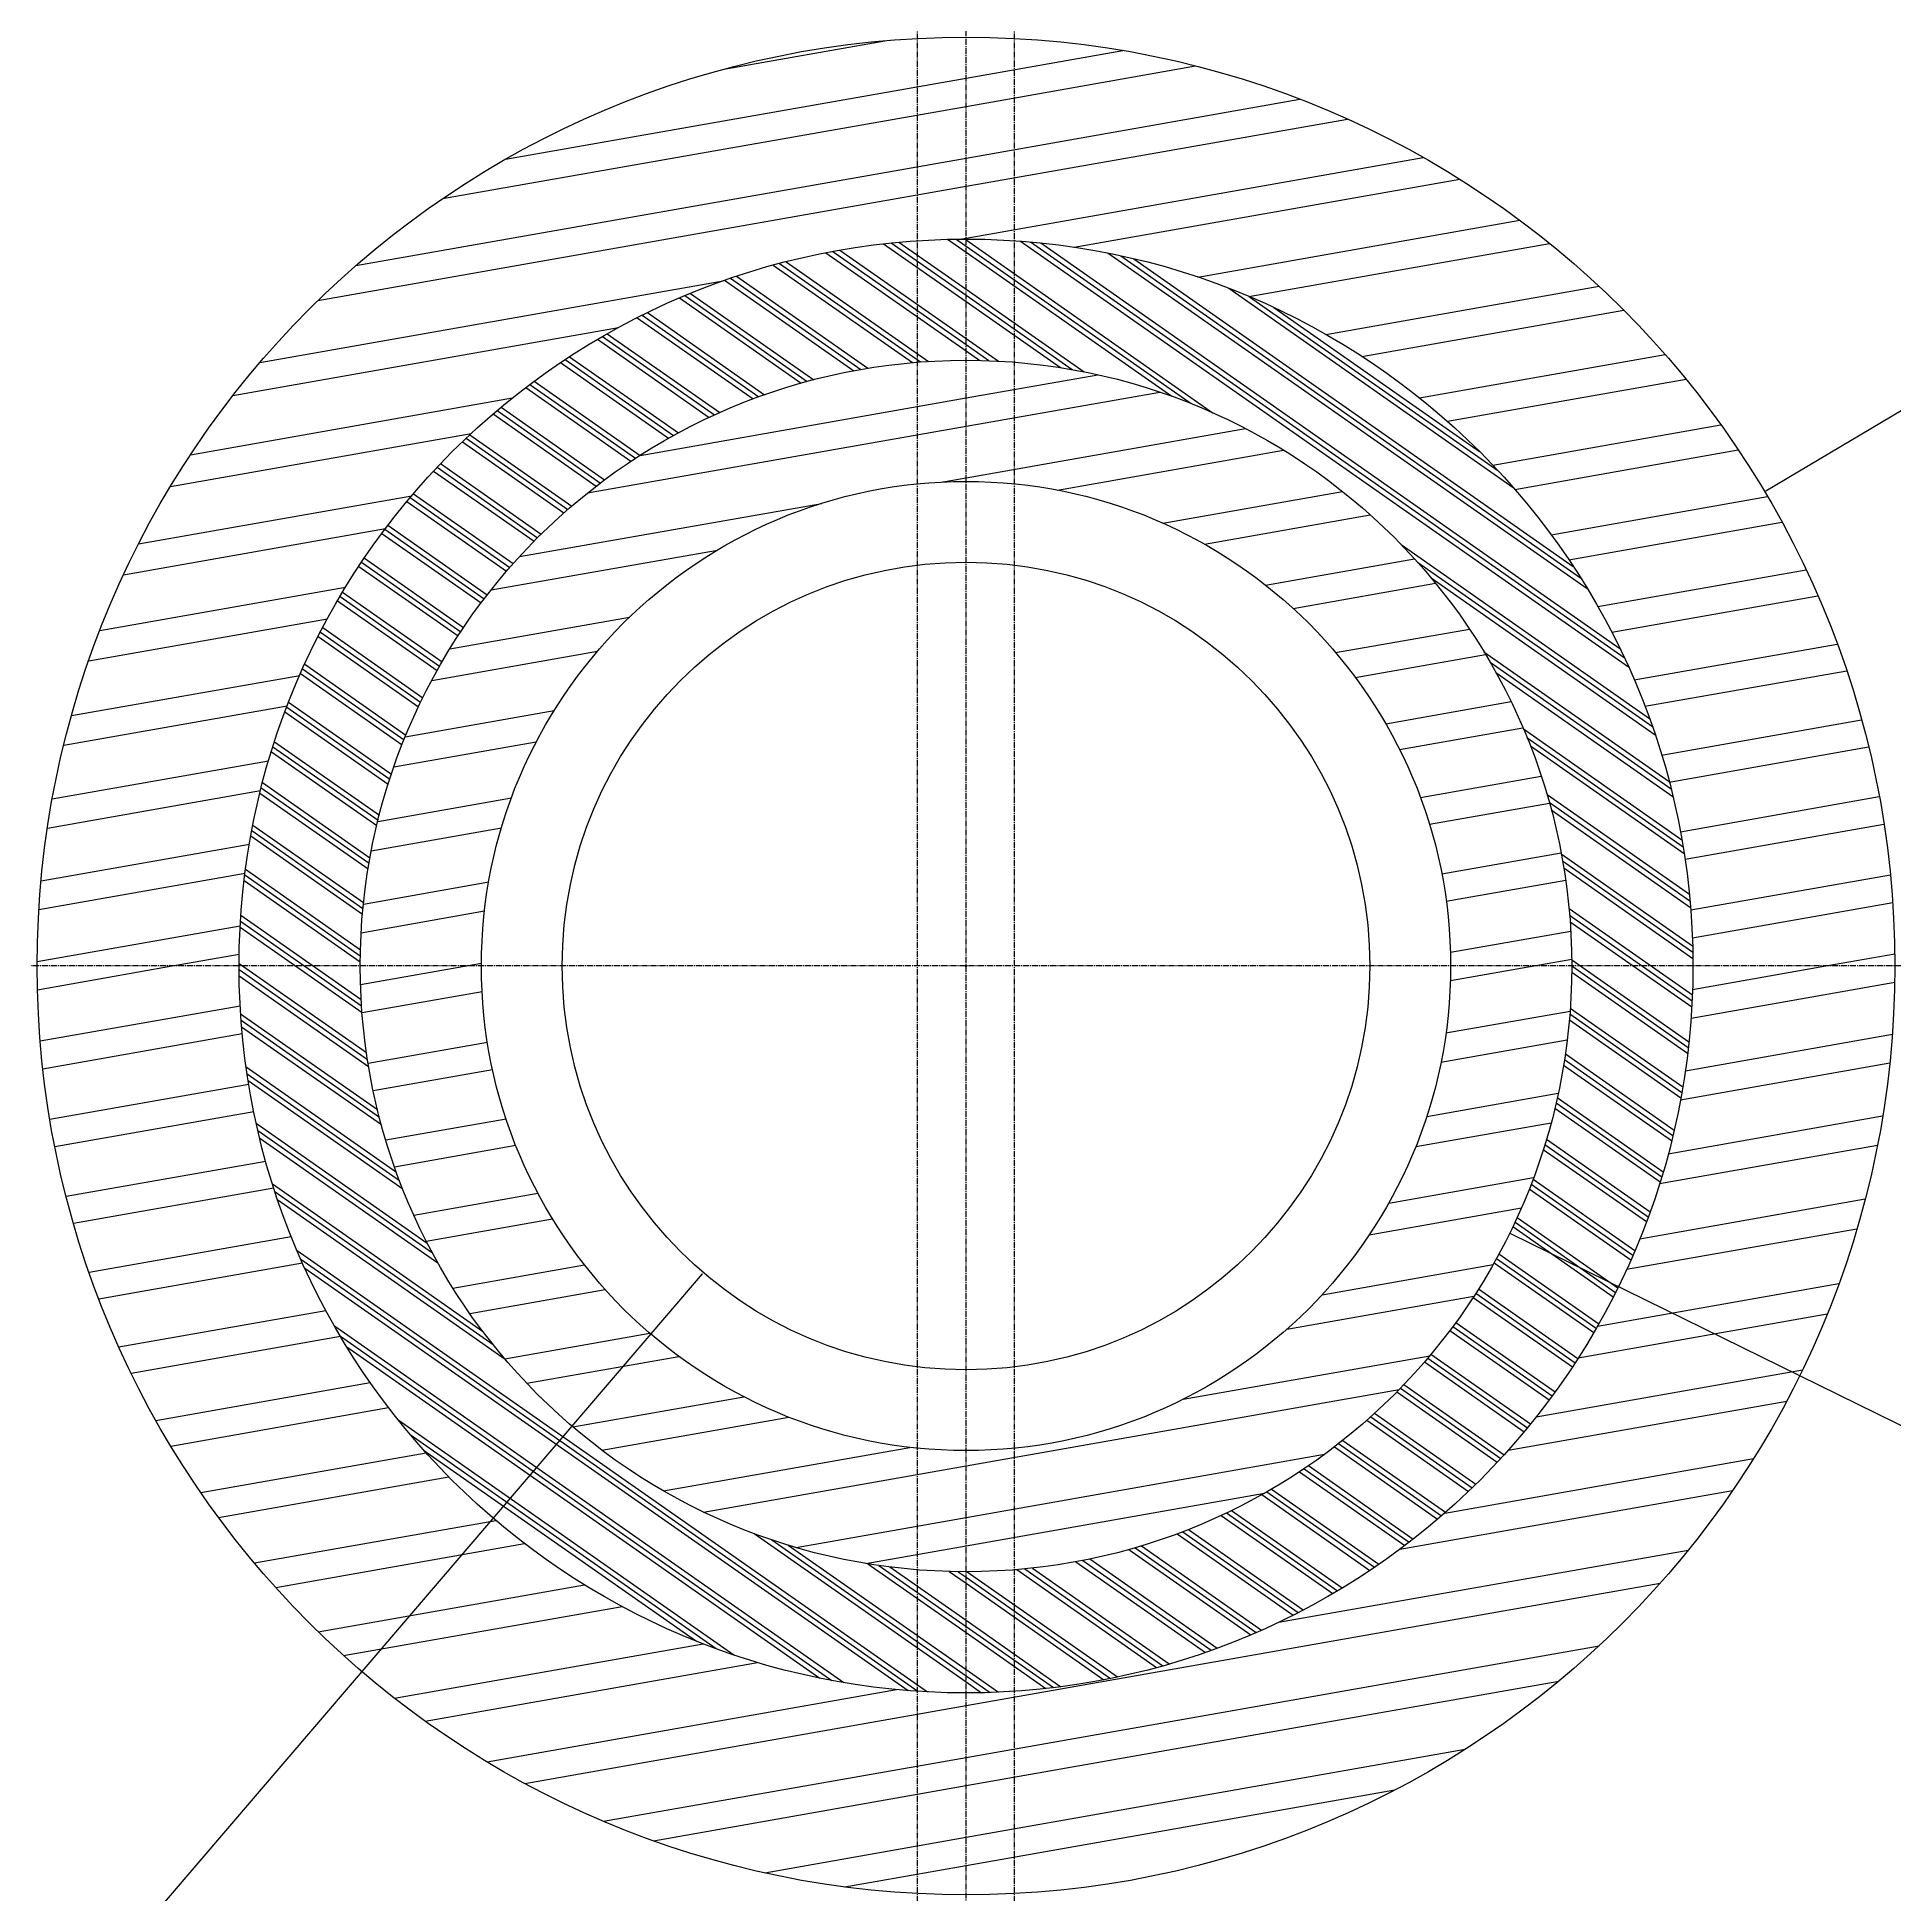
# Model space of a CAD drawing. Header units: millimetres. Extents: x 14 to 1468, y 8 to 2180.
# Drawn here: x 618.8 to 848.8, y 214.9 to 444.9 of the extents above; entities that cross this region are included whole.
import ezdxf

# ---------------------------------------------------------------- set-up
doc = ezdxf.new("R2010")
doc.units = ezdxf.units.MM
doc.header["$MEASUREMENT"] = 0
doc.linetypes.add('CENTER2', pattern=[1.125, 0.75, -0.125, 0.125, -0.125])
doc.styles.get("Standard").update_dxf_attribs({"font": 'arial.ttf'})
doc.dimstyles.get("Standard").update_dxf_attribs({"dimtxt": 0.18, "dimasz": 0.18, "dimexe": 0.18, "dimexo": 0.0625, "dimgap": 0.09, "dimtad": 0, "dimtih": 1, "dimtoh": 1, "dimdec": 4, "dimzin": 0, "dimdsep": 46, "dimtxsty": 'Standard', "dimcen": 0.09, "dimadec": 0, "dimazin": 0, "dimtfac": 1, "dimtdec": 4, "dimtofl": 0, "dimtmove": 0, "dimatfit": 3, "dimfxl": 1, "dimtolj": 1, "dimtzin": 0, "dimarcsym": 0})

# ---------------------------------------------------------------- blocks, each defined once
blk = doc.blocks.new('*D47')
at = {"color": 0, "lineweight": -2, "transparency": 16777216}
for p, q in [((945.82, 455.76), (832.85, 388.67)), ((946, 455.76), (945.82, 455.76)), ((733.72, 329.86), (733.9, 329.86)), ((733.81, 329.77), (733.81, 329.95))]:
    blk.add_line(p, q, dxfattribs=at)
at = {"color": 0, "transparency": 16777216}
blk.add_solid([(832.83, 388.7), (832.86, 388.65), (832.69, 388.58)], dxfattribs=at)
at = {"layer": 'Defpoints', "color": 0, "transparency": 16777216}
for p in [(832.69, 388.58), (634.93, 271.14)]:
    blk.add_point(p, dxfattribs=at)
at = {"color": 0, "transparency": 16777216, "insert": (1047.42, 455.76), "char_height": 0.18, "attachment_point": 5}
blk.add_mtext('\\A1;{\\H111.11111x;Bearing Housing \\POD ∅230.0000}', dxfattribs=at)
blk = doc.blocks.new('*D48')
at = {"color": 0, "lineweight": -2, "transparency": 16777216}
for p, q in [((733.72, 329.86), (733.9, 329.86)), ((733.81, 329.77), (733.81, 329.95)), ((893.34, 251.46), (801.28, 296.7)), ((893.52, 251.46), (893.34, 251.46))]:
    blk.add_line(p, q, dxfattribs=at)
at = {"color": 0, "transparency": 16777216}
blk.add_solid([(801.3, 296.73), (801.27, 296.67), (801.12, 296.78)], dxfattribs=at)
at = {"layer": 'Defpoints', "color": 0, "transparency": 16777216}
for p in [(666.5, 362.94), (801.12, 296.78)]:
    blk.add_point(p, dxfattribs=at)
at = {"color": 0, "transparency": 16777216, "insert": (978.62, 251.46), "char_height": 0.18, "attachment_point": 5}
blk.add_mtext('\\A1;{\\H111.11111x;Stock Tube\\PID ∅150.0000}', dxfattribs=at)
blk = doc.blocks.new('*D49')
at = {"color": 0, "lineweight": -2, "transparency": 16777216}
for p, q in [((733.72, 329.86), (733.9, 329.86)), ((733.81, 329.77), (733.81, 329.95)), ((597.76, 170.94), (701.18, 291.74)), ((597.58, 170.94), (597.76, 170.94))]:
    blk.add_line(p, q, dxfattribs=at)
at = {"color": 0, "transparency": 16777216}
blk.add_solid([(701.16, 291.76), (701.2, 291.72), (701.3, 291.88)], dxfattribs=at)
at = {"layer": 'Defpoints', "color": 0, "transparency": 16777216}
for p in [(766.33, 367.84), (701.3, 291.88)]:
    blk.add_point(p, dxfattribs=at)
at = {"color": 0, "transparency": 16777216, "insert": (490.84, 170.94), "char_height": 0.18, "attachment_point": 5}
blk.add_mtext('\\A1;{\\H111.11111x;Stock ∅100.0000}', dxfattribs=at)

msp = doc.modelspace()

# ---------------------------------------------------------------- linework, layer by layer
at = {"linetype": 'CENTER2'}
for p, q in [((733.81103, 158.14034), (733.81103, 507.42633)), ((727.81103, 176.83027), (727.81103, 482.89091)), ((739.81103, 176.83027), (739.81103, 482.89091)), ((975.62559, 329.86059), (519.59866, 329.86059))]:
    msp.add_line(p, q, dxfattribs=at)
at = {"linetype": 'Continuous'}
for p, q in [((704.07439, 440.94944), (723.7597, 444.42049)), ((733.81103, 439.79272), (753.20805, 443.21294)), ((676.81501, 429.74279), (733.81103, 439.79272)), ((733.81103, 436.2924), (762.20768, 441.29949)), ((733.81103, 429.89231), (775.13601, 437.17902)), ((669.01255, 424.86668), (733.81103, 436.2924)), ((733.81103, 426.39199), (781.03227, 434.71837)), ((658.27319, 416.57295), (733.81103, 429.89231)), ((733.81103, 419.9919), (790.40526, 429.97099)), ((653.5741, 412.24405), (733.81103, 426.39199)), ((747.22045, 418.85602), (794.93747, 427.26982)), ((762.53013, 415.15545), (802.38025, 422.1821)), ((723.60799, 419.28037), (733.81103, 412.13613)), ((724.55114, 419.38296), (733.81103, 412.89911)), ((725.50696, 419.47667), (733.81103, 413.6621)), ((731.53761, 419.83187), (733.81103, 418.24)), ((732.59792, 419.85241), (733.81103, 419.00299)), ((733.04795, 419.85735), (733.81103, 419.9919)), ((733.67605, 419.86049), (733.81103, 419.76597)), ((733.81103, 419.76597), (764.43231, 398.32472)), ((733.81103, 419.00299), (761.67484, 399.49253)), ((740.57762, 419.60586), (815.82968, 366.91379)), ((741.81246, 419.5042), (815.31182, 368.03939)), ((743.07602, 419.38243), (814.76523, 369.1851)), ((768.83374, 412.76662), (806.06114, 419.33081)), ((709.94604, 416.63882), (727.18584, 404.56739)), ((710.73234, 416.85124), (728.16112, 404.64747)), ((711.52659, 417.05809), (729.15318, 404.71581)), ((716.47045, 418.17426), (733.81103, 406.03226)), ((717.32626, 418.338), (733.81103, 406.79524)), ((718.19184, 418.4949), (733.81103, 407.55822)), ((733.81103, 418.24), (759.28805, 400.4008)), ((751.41337, 418.12246), (810.7297, 376.58871)), ((752.96541, 417.79869), (809.89463, 377.93642)), ((754.57938, 417.43156), (808.99764, 379.32749)), ((646.39007, 404.57723), (703.74738, 414.69087)), ((703.92246, 414.75271), (719.90667, 403.56044)), ((704.65086, 415.00567), (720.77094, 403.71826)), ((705.386, 415.2539), (721.64727, 403.86763)), ((778.38047, 408.04988), (812.19202, 414.01177)), ((698.32399, 412.56893), (713.38254, 402.02482)), ((699.00254, 412.85679), (714.16311, 402.24124)), ((699.68697, 413.14053), (714.9531, 402.45107)), ((733.81103, 413.6621), (748.43749, 403.42054)), ((733.81103, 412.89911), (746.94688, 403.70129)), ((733.81103, 412.13613), (745.51349, 403.94198)), ((766.33416, 413.77868), (801.54467, 389.12401)), ((768.92331, 412.72872), (799.6725, 391.19791)), ((693.09707, 410.12499), (707.44974, 400.07513)), ((693.73157, 410.44369), (708.1629, 400.33876)), ((694.37131, 410.75872), (708.88381, 400.59696)), ((771.91719, 411.39537), (797.39559, 393.5552)), ((782.8371, 405.33538), (815.25453, 411.05145)), ((643.05505, 400.48885), (690.77206, 408.90265)), ((688.20248, 407.44834), (702.0061, 397.78294)), ((688.79721, 407.79489), (702.66237, 398.0864)), ((689.39671, 408.1381), (703.32531, 398.38519)), ((733.81103, 407.55822), (737.81652, 404.75355)), ((684.16903, 404.9317), (697.58995, 395.53428)), ((684.73166, 405.30073), (698.20245, 395.86838)), ((733.81103, 406.79524), (736.65081, 404.80681)), ((733.81103, 406.03226), (735.51189, 404.8413)), ((789.96649, 400.1924), (820.38576, 405.55614)), ((683.61082, 404.55958), (696.98334, 395.19604)), ((733.81103, 400.19108), (750.11775, 403.0664)), ((793.40992, 397.29924), (822.95786, 402.50934)), ((679.2998, 401.47432), (692.33388, 392.34776)), ((679.82396, 401.87028), (692.89592, 392.7172)), ((680.35226, 402.26335), (693.4633, 393.0829)), ((733.81103, 396.69076), (757.79993, 400.92065)), ((637.80122, 393.16237), (677.65134, 400.18902)), ((675.25239, 398.20447), (688.02368, 389.26192)), ((675.74438, 398.62296), (688.54481, 389.66)), ((676.2403, 399.0387), (689.0709, 390.05462)), ((693.44986, 393.07432), (733.81103, 400.19108)), ((635.31751, 389.22411), (672.54492, 395.7883)), ((672.38194, 395.63648), (684.9986, 386.8022)), ((686.96486, 388.43052), (733.81103, 396.69076)), ((733.81103, 390.29067), (768.42685, 396.39438)), ((799.02226, 391.88877), (827.27101, 396.86978)), ((671.4557, 394.75907), (684.02816, 385.95574)), ((671.91693, 395.1991), (684.51105, 386.3806)), ((745.12203, 388.78479), (773.1356, 393.72433)), ((801.76439, 388.87195), (829.43064, 393.75026)), ((667.90016, 391.14482), (680.32976, 382.44151)), ((668.33167, 391.60565), (680.77627, 382.89185)), ((668.76685, 392.06392), (681.22725, 383.33905)), ((730.99759, 389.79459), (733.81103, 390.29067)), ((631.3756, 382.12895), (665.18714, 388.09084)), ((664.57899, 387.36645), (676.91637, 378.72773)), ((664.98149, 387.8476), (677.32775, 379.20265)), ((665.38758, 388.32623), (677.74348, 379.67454)), ((678.5269, 380.54259), (715.95616, 387.14238)), ((758.18292, 384.68769), (780.4311, 388.61064)), ((806.25488, 383.26366), (833.0399, 387.98658)), ((662.23923, 384.42686), (674.53863, 375.81473)), ((763.33263, 382.0954), (783.86328, 385.7155)), ((808.44975, 380.15035), (834.83731, 384.80319)), ((629.51026, 378.29972), (661.92769, 384.01579)), ((661.48787, 383.427), (673.78038, 374.81969)), ((661.86177, 383.92818), (674.15737, 375.31871)), ((787.67317, 382.05129), (818.42944, 360.51552)), ((658.97016, 379.84903), (671.26101, 371.24289)), ((659.31917, 380.36764), (671.60812, 371.76283)), ((675.01533, 376.42308), (703.0289, 381.36263)), ((770.89437, 377.02865), (789.3346, 380.28016)), ((789.71367, 379.85954), (818.79059, 359.49966)), ((658.62471, 379.32793), (670.91817, 370.71996)), ((774.31, 374.13059), (791.94967, 377.24094)), ((791.38349, 377.92733), (819.13393, 358.49626)), ((812.02811, 374.38123), (837.81743, 378.92858)), ((626.56799, 371.38083), (656.98726, 376.74457)), ((655.98956, 375.06921), (668.32981, 366.42848)), ((656.30644, 375.61032), (668.63829, 366.97546)), ((656.62689, 376.14892), (668.95109, 367.51942)), ((813.762, 371.18664), (839.28579, 375.68717)), ((625.19307, 367.63807), (654.74101, 372.84817)), ((669.90879, 369.12258), (692.15697, 373.04553)), ((653.5846, 370.64931), (666.0191, 361.94258)), ((653.8725, 371.2107), (666.29253, 362.51411)), ((654.16406, 371.76954), (666.5704, 363.08253)), ((779.57835, 368.65946), (796.13722, 371.57924)), ((667.67379, 365.22816), (688.20444, 368.84827)), ((782.01384, 365.58858), (798.13315, 368.43085)), ((797.93223, 368.76395), (820.86276, 352.70782)), ((816.54921, 365.27801), (841.68596, 369.7103)), ((623.06888, 360.86344), (651.31763, 365.84445)), ((651.41424, 366.06514), (663.9938, 357.25684)), ((651.6725, 366.64729), (664.23098, 357.85375)), ((651.93451, 367.22682), (664.47278, 358.44742)), ((798.70587, 367.45926), (821.10161, 351.77759)), ((799.42229, 366.19463), (821.32779, 350.85624)), ((817.8726, 362.01104), (842.8468, 366.41466)), ((622.10643, 357.19341), (649.77268, 362.07171)), ((649.48537, 361.31188), (662.26623, 352.36262)), ((649.71297, 361.91549), (662.46534, 352.98619)), ((649.94447, 362.51638), (662.66934, 353.60633)), ((664.39143, 358.24931), (682.83166, 361.50082)), ((785.77744, 359.85212), (801.29371, 362.58805)), ((787.49594, 356.65481), (802.77101, 359.34822)), ((802.81744, 359.23942), (822.44211, 345.49807)), ((819.93897, 355.97531), (844.69811, 360.34101)), ((648.00325, 357.00878), (661.01269, 347.89947)), ((648.20291, 357.63196), (661.17641, 348.54782)), ((662.97354, 354.49897), (680.61321, 357.60932)), ((803.26618, 358.16222), (822.59072, 344.63103)), ((803.68812, 357.10379), (822.72956, 343.77083)), ((820.88028, 352.64096), (845.56437, 356.99343)), ((620.68613, 350.54288), (647.47115, 355.26581)), ((647.80768, 356.38273), (660.85421, 347.24745)), ((646.55591, 351.91834), (659.89692, 342.57687)), ((646.72196, 352.56506), (660.01694, 343.25582)), ((790.07241, 350.70903), (805.03844, 353.34794)), ((620.0859, 346.93672), (646.47346, 351.58956)), ((646.39422, 351.26858), (659.78266, 341.89389)), ((660.97495, 347.74648), (677.53382, 350.66626)), ((791.18852, 347.4055), (806.04926, 350.02585)), ((805.74501, 351.08564), (823.3716, 338.74336)), ((806.0201, 350.13003), (823.44888, 337.92627)), ((822.26239, 346.48458), (846.8838, 350.826)), ((645.5177, 347.30442), (659.22271, 337.70807)), ((806.27841, 349.18617), (823.5182, 337.11474)), ((822.83413, 343.08507), (847.46138, 347.42752)), ((645.2622, 345.95735), (659.08607, 336.27778)), ((645.3876, 346.63253), (659.15115, 336.99519)), ((660.1762, 344.10532), (676.29551, 346.94759)), ((619.29474, 340.39713), (645.08405, 344.94449)), ((792.71535, 341.27464), (807.48915, 343.87966)), ((807.51516, 343.74229), (823.77643, 332.35603)), ((807.67451, 342.86773), (823.7946, 331.58032)), ((619.02356, 336.849), (644.54735, 341.34953)), ((644.43419, 340.43326), (658.81273, 330.3653)), ((644.52014, 341.13606), (658.82164, 331.12205)), ((644.61121, 341.83527), (658.83805, 331.87354)), ((793.27366, 337.87276), (808.05552, 340.4792)), ((807.82181, 342.0016), (823.80603, 330.80933)), ((823.54234, 336.80986), (848.25386, 341.16717)), ((659.20459, 337.53391), (674.72087, 340.26985)), ((644.03023, 336.13821), (658.92608, 325.70803)), ((658.92448, 333.98419), (674.19955, 336.6776)), ((808.47356, 336.96734), (823.73969, 326.27788)), ((808.54658, 336.15322), (823.70715, 325.53768)), ((823.74355, 333.34502), (848.5423, 337.7177)), ((618.81235, 330.41167), (643.9491, 334.84395)), ((643.93992, 334.67548), (659.03198, 324.10791)), ((643.98221, 335.40885), (658.97452, 324.91112)), ((793.78687, 331.56317), (808.68595, 334.19028)), ((808.61018, 335.34571), (823.66873, 324.8016)), ((635.53834, 329.86059), (643.82288, 331.32138)), ((840.27907, 329.86059), (848.80121, 331.36327)), ((618.84869, 326.91775), (635.53834, 329.86059)), ((643.81162, 330.18741), (659.58032, 319.14605)), ((643.81209, 329.4241), (659.7084, 318.29338)), ((658.84601, 327.57027), (673.81204, 330.20919)), ((793.78408, 328.06235), (808.80621, 330.71116)), ((808.80708, 330.62993), (823.31959, 320.46816)), ((808.80721, 329.10387), (823.15989, 319.05402)), ((808.81103, 329.86418), (823.24236, 319.75926)), ((823.7639, 326.94852), (840.27907, 329.86059)), ((643.81909, 328.65621), (659.84787, 317.43274)), ((659.03237, 324.10281), (673.89311, 326.72316)), ((823.57998, 323.41576), (848.79365, 327.86161)), ((619.18634, 320.5772), (643.94548, 324.94291)), ((808.62982, 324.65018), (822.55842, 314.89727)), ((644.00547, 323.94781), (660.94808, 312.08446)), ((644.06191, 323.1453), (661.18011, 311.15901)), ((644.12601, 322.33743), (661.42765, 310.22269)), ((793.23485, 321.56542), (808.60276, 324.2752)), ((808.51509, 323.20454), (822.31871, 313.53914)), ((808.57579, 323.92503), (822.44095, 314.21653)), ((619.51726, 317.13523), (644.20135, 321.4877)), ((659.78144, 317.8348), (674.55523, 320.43982)), ((792.61825, 317.95638), (808.25107, 320.71286)), ((822.87159, 316.89077), (848.5001, 321.40977)), ((807.80208, 317.59992), (821.1746, 308.23639)), ((807.91245, 318.28563), (821.33336, 308.8882)), ((808.01692, 318.97546), (821.48771, 309.54311)), ((822.2714, 313.28462), (848.18248, 317.85344)), ((620.38679, 310.88846), (645.0082, 315.22988)), ((644.68196, 317.37025), (663.28504, 304.34423)), ((644.80509, 316.52104), (663.66619, 303.31436)), ((644.93756, 315.66531), (664.07126, 302.26774)), ((660.41224, 314.44571), (675.1941, 317.05215)), ((790.84997, 311.24449), (807.13998, 314.11686)), ((806.87072, 312.91119), (819.94267, 303.7581)), ((807.0203, 313.56943), (820.13135, 304.38898)), ((621.00639, 307.49739), (645.63364, 311.83984)), ((661.97078, 308.32043), (676.86986, 310.94754)), ((806.71578, 312.25669), (819.74986, 303.13013)), ((820.75795, 306.61767), (847.30306, 311.29829)), ((645.94402, 310.38267), (667.11485, 295.55869)), ((646.15006, 309.47541), (667.7499, 294.35104)), ((646.36804, 308.5598), (668.43188, 293.11054)), ((789.4905, 307.50446), (806.25868, 310.46114)), ((805.67694, 308.40619), (818.50754, 299.42211)), ((663.0477, 305.01), (678.06983, 307.65881)), ((805.29022, 307.151), (818.0615, 298.20845)), ((805.48605, 307.77686), (818.28649, 298.8139)), ((819.68688, 302.92849), (846.65235, 307.68323)), ((622.40287, 301.34354), (647.11439, 305.70085)), ((786.14459, 300.5144), (804.09284, 303.67916)), ((623.3116, 298.00345), (648.11036, 302.37614)), ((647.95285, 302.8722), (673.96135, 284.66085)), ((648.26834, 301.88831), (675.26411, 282.98566)), ((665.4401, 299.03176), (680.80802, 301.74154)), ((803.54997, 302.26567), (816.12243, 293.46233)), ((803.78406, 302.86474), (816.37817, 294.04625)), ((804.01347, 303.46709), (816.63013, 294.63281)), ((648.60027, 300.8929), (676.76179, 281.17399)), ((783.74194, 296.59042), (802.57146, 299.91058)), ((817.23757, 296.09652), (845.13472, 301.01554)), ((666.98898, 295.80455), (682.62179, 298.56103)), ((801.51261, 297.58837), (813.94221, 288.88507)), ((801.78307, 298.16198), (814.22767, 289.44817)), ((802.04906, 298.73871), (814.50946, 290.01384)), ((815.60217, 292.30783), (844.1157, 297.33554)), ((625.24166, 291.94369), (650.27896, 296.35844)), ((650.98737, 294.64354), (729.04519, 239.98686)), ((626.44639, 288.65579), (651.66007, 293.10164)), ((651.46157, 293.54851), (727.85401, 240.05795)), ((651.96136, 292.43557), (726.63725, 240.14695)), ((670.28903, 289.98635), (686.57903, 292.85871)), ((777.89519, 289.1594), (799.0672, 292.89259)), ((799.19024, 293.11064), (811.52762, 284.47191)), ((799.49582, 293.65965), (811.84209, 285.0147)), ((799.79706, 294.2117), (812.15296, 285.56001)), ((672.36751, 286.85252), (689.13569, 289.8092)), ((797.26615, 289.88), (809.56555, 281.26786)), ((811.98859, 285.27057), (841.88043, 290.54131)), ((773.52989, 284.88935), (796.68505, 288.97223)), ((796.59046, 288.82715), (808.88297, 280.21984)), ((796.93044, 289.35208), (809.22604, 280.74261)), ((628.9289, 282.69344), (654.55741, 287.21244)), ((655.61843, 285.29696), (718.67836, 241.14192)), ((794.09104, 285.23637), (806.38189, 276.63023)), ((794.4609, 285.74038), (806.74985, 277.13556)), ((809.61982, 281.35257), (840.43964, 286.78694)), ((630.44371, 279.46022), (656.35479, 284.02904)), ((656.36557, 284.01082), (717.21424, 241.40412)), ((676.72231, 281.2203), (694.67056, 284.38506)), ((793.71691, 284.73536), (806.01036, 276.12739)), ((657.1634, 282.68919), (715.69945, 241.70181)), ((679.44087, 278.19933), (698.27038, 281.51948)), ((760.71212, 276.22915), (791.22968, 281.61022)), ((790.5695, 280.83533), (802.90975, 272.19459)), ((790.97799, 281.31228), (803.30985, 272.67742)), ((791.38217, 281.79226), (803.70636, 273.16277)), ((804.4031, 274.03264), (837.36493, 279.8447)), ((633.51209, 273.60117), (660.0572, 278.28179)), ((685.13409, 272.80311), (706.3061, 276.53631)), ((733.81103, 267.98544), (787.45341, 277.44404)), ((787.14445, 277.1297), (799.57895, 268.42297)), ((787.58799, 277.58211), (800.00801, 268.88552)), ((788.02709, 278.03763), (800.43343, 269.35062)), ((800.94909, 269.92328), (835.41896, 276.00125)), ((635.35997, 270.42668), (662.32545, 275.18142)), ((688.71342, 269.93392), (711.86857, 274.0168)), ((783.91377, 274.05095), (796.47226, 265.25741)), ((784.38894, 274.48122), (796.92722, 265.70183)), ((663.50863, 273.66831), (705.0524, 244.57905)), ((664.98057, 271.87466), (702.86348, 245.34876)), ((783.43398, 273.62392), (796.01354, 264.81562)), ((639.06657, 264.68017), (666.96371, 269.59919)), ((666.66496, 269.93225), (700.46212, 246.26722)), ((696.35774, 264.88174), (726.8753, 270.2628)), ((733.81103, 261.58535), (778.20929, 269.41396)), ((779.42579, 270.32662), (792.20665, 261.37736)), ((779.94364, 270.72699), (792.69602, 261.79769)), ((780.45662, 271.13079), (793.18149, 262.22074)), ((701.33119, 262.25837), (733.81103, 267.98544)), ((775.10204, 267.25027), (788.14857, 258.11499)), ((775.66054, 267.62219), (788.66998, 258.51288)), ((776.21378, 267.99778), (789.18729, 258.91364)), ((793.08553, 262.13664), (831.30948, 268.87655)), ((641.28276, 261.57062), (669.7963, 266.59832)), ((733.81103, 258.08503), (770.77662, 264.60306)), ((771.04054, 264.75327), (784.38155, 255.4118)), ((771.63749, 265.09826), (784.93248, 255.78902)), ((787.54066, 257.6586), (828.71976, 264.91959)), ((766.69595, 262.45449), (780.40097, 252.85814)), ((770.43783, 264.41231), (783.82627, 255.03762)), ((645.707, 255.95064), (675.59884, 261.22138)), ((712.76427, 257.87424), (733.81103, 261.58535)), ((761.34486, 260.0975), (775.57169, 250.13576)), ((765.39866, 261.8369), (779.22252, 252.15733)), ((766.05055, 262.14343), (779.81409, 252.50609)), ((648.34496, 252.91546), (679.16479, 258.34983)), ((707.57258, 259.60004), (733.81103, 241.22769)), ((709.78723, 258.81231), (733.81103, 241.99067)), ((711.80696, 258.16107), (733.81103, 242.75365)), ((721.39412, 255.89559), (733.81103, 258.08503)), ((753.98122, 257.62373), (769.07328, 247.05616)), ((754.75565, 257.84446), (769.74796, 247.34673)), ((755.52106, 258.07149), (770.41691, 247.64131)), ((759.93623, 259.55786), (774.31477, 249.4899)), ((760.64429, 259.82505), (774.9458, 249.81103)), ((721.63826, 255.85502), (733.81103, 247.33156)), ((723.0372, 255.63846), (733.81103, 248.09454)), ((724.38923, 255.45474), (733.81103, 248.85753)), ((742.02753, 255.31202), (758.97014, 243.44867)), ((747.42956, 256.10738), (763.45834, 244.8839)), ((748.286, 256.27068), (764.18232, 245.13996)), ((749.13106, 256.44195), (764.89975, 245.40059)), ((772.51903, 248.6098), (823.23421, 257.55225)), ((653.60863, 247.4435), (686.57047, 253.25557)), ((731.73464, 254.88934), (733.81103, 253.43543)), ((732.85668, 254.86666), (733.81103, 254.19842)), ((733.81103, 254.19842), (751.71778, 241.65997)), ((733.81103, 238.28421), (819.74321, 253.43637)), ((733.81103, 253.43543), (750.86835, 241.49177)), ((733.95481, 254.86073), (752.55789, 241.83471)), ((740.11401, 255.12591), (757.41566, 243.01117)), ((741.07853, 255.21353), (758.19673, 243.22724)), ((656.75179, 244.4974), (691.22166, 250.57537)), ((733.81103, 248.85753), (745.56006, 240.63077)), ((733.81103, 248.09454), (744.63704, 240.51409)), ((733.81103, 247.33156), (743.7021, 240.40576)), ((663.05023, 239.2079), (701.27417, 245.94782)), ((733.81103, 231.88412), (812.18592, 245.70373)), ((666.83713, 236.37531), (708.01622, 243.6363)), ((733.81103, 242.75365), (737.81547, 239.94972)), ((733.81103, 241.99067), (736.783, 239.90967)), ((674.51164, 231.32845), (725.22682, 240.2709)), ((733.81103, 228.3838), (807.20326, 241.32483)), ((733.81103, 241.22769), (735.7341, 239.88114)), ((679.19982, 228.65478), (733.81103, 238.28421)), ((733.81103, 221.98371), (795.61847, 232.88203)), ((688.94606, 223.97322), (733.81103, 231.88412)), ((695.1259, 221.56257), (733.81103, 228.3838)), ((733.81103, 218.48339), (786.88946, 227.84255)), ((708.89965, 217.59117), (733.81103, 221.98371)), ((718.82584, 215.8411), (733.81103, 218.48339))]:
    msp.add_line(p, q, dxfattribs=at)
for major_axis, start_param, end_param in [((81.31728, 81.31728), 5.497787144, 11.780972451), ((-63.63961, 63.63961), 3.926990817, 10.210176124), ((-53.03301, 53.03301), 3.926990817, 10.210176124), ((-53.03301, 53.03301), 3.926990817, 10.210176124), ((42.42641, 42.42641), 5.497787144, 11.780972451), ((35.35534, 35.35534), 5.497787144, 11.780972451)]:
    msp.add_ellipse((733.81103, 329.86059), major_axis=major_axis, ratio=1, start_param=start_param, end_param=end_param)

# ---------------------------------------------------------------- dimensions: what is measured, and where the dimension line sits
for p1, p2, text, picture, middle in [((634.93157, 271.14217), (832.69049, 388.57901), '{\\H111.11111x;Bearing Housing \\POD <>}', '*D47', (1047.41884, 455.75888)), ((766.32699, 367.84364), (701.29507, 291.87753), '{\\H111.11111x;Stock <>}', '*D49', (490.83513, 170.93767)), ((666.50084, 362.94138), (801.12122, 296.7798), '{\\H111.11111x;Stock Tube\\PID <>}', '*D48', (978.62074, 251.45866))]:
    dim = msp.add_diameter_dim_2p(p1=p1, p2=p2, text=text, dimstyle='Standard')
    dim.commit()
    dim.dimension.update_dxf_attribs({"geometry": picture, "text_midpoint": middle, "dimtype": 163})

doc.saveas('drawing.dxf')
